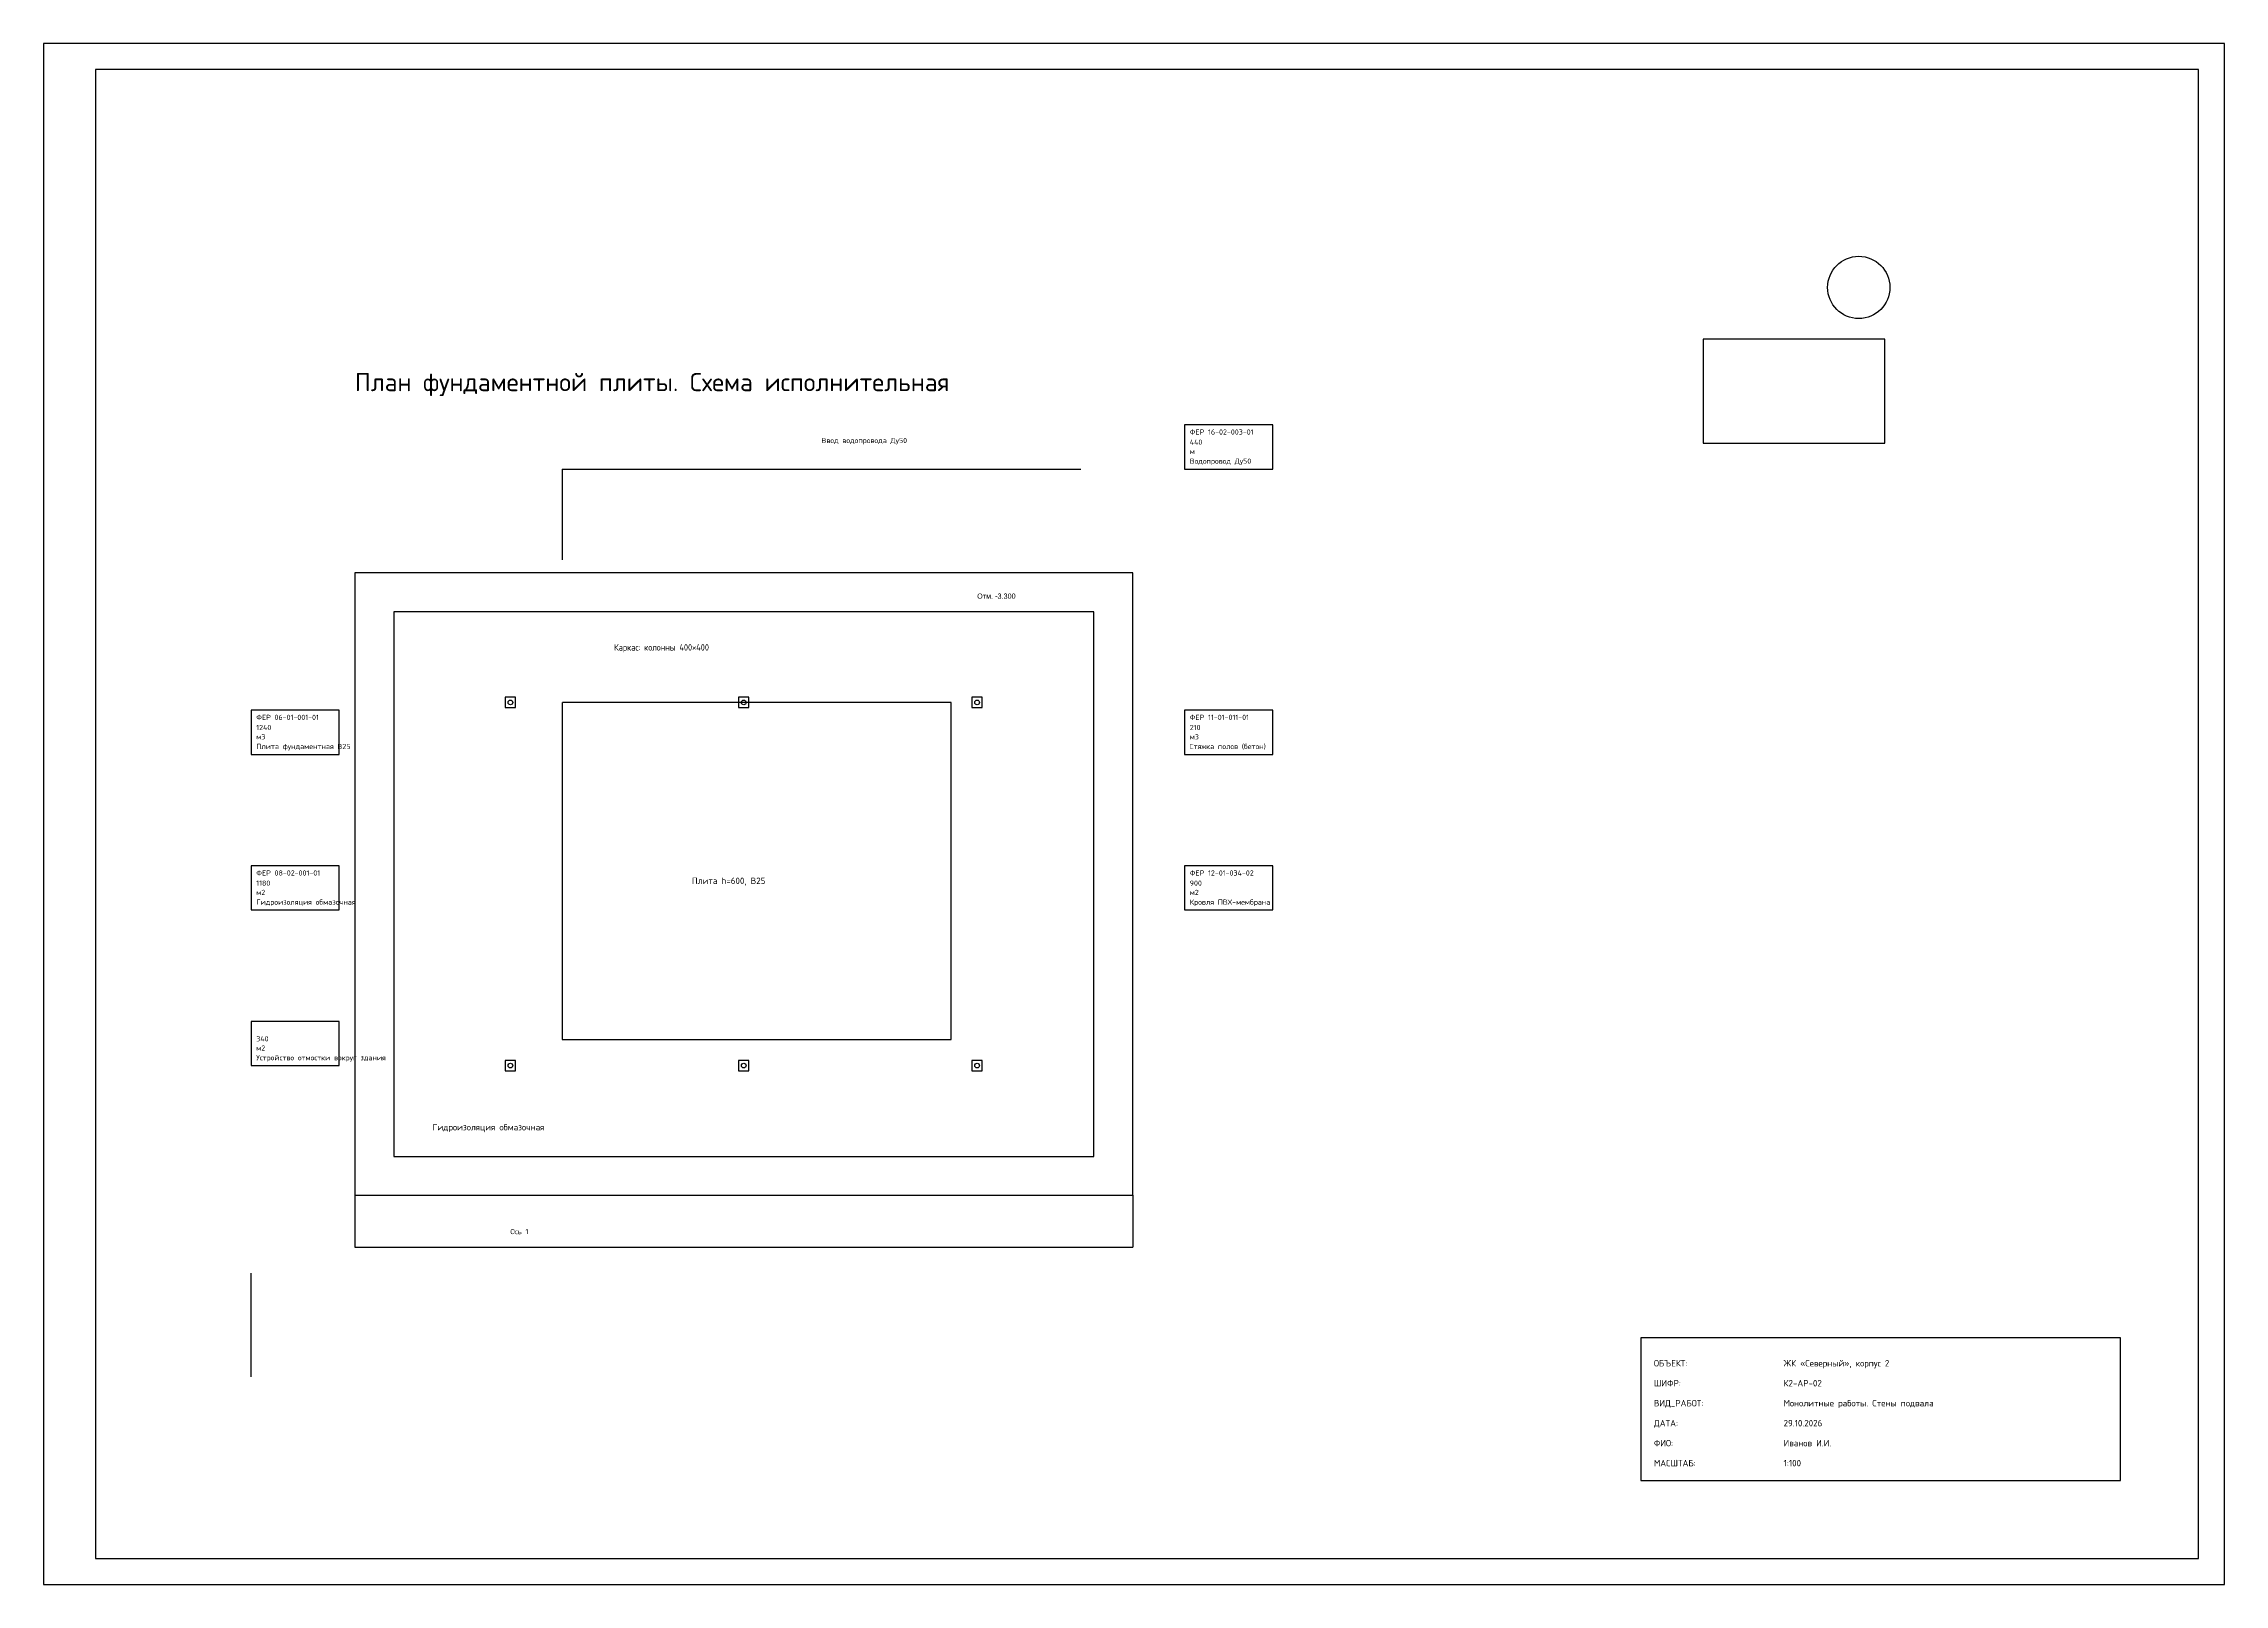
# Model space of a CAD drawing. Header units: millimetres. Extents: x 0 to 84100, y 0 to 59400.
import ezdxf

# ---------------------------------------------------------------- set-up
doc = ezdxf.new("R2010")
doc.units = ezdxf.units.MM
doc.linetypes.add('DASHED', pattern=[1.524, 1.27, -0.254])
for name, color, linetype in [('ВК_ВОДОСНАБЖЕНИЕ', 4, 'CONTINUOUS'), ('ИЗ_ГИДРОИЗОЛЯЦИЯ', 3, 'CONTINUOUS'), ('КО_КАРКАС', 2, 'CONTINUOUS'), ('КР_КРОВЛЯ', 6, 'DASHED'), ('МУСОР', 9, 'CONTINUOUS'), ('ОС_РАМКА', 7, 'CONTINUOUS'), ('ОС_ШТАМП', 7, 'CONTINUOUS'), ('ПЛ_ФУНДАМЕНТ', 1, 'CONTINUOUS'), ('РАЗМЕРЫ', 5, 'CONTINUOUS'), ('ТЕКСТ', 7, 'CONTINUOUS')]:
    doc.layers.add(name, color=color, linetype=linetype)
doc.styles.add('ARIAL_OLD', font='arial.ttf')
doc.styles.add('GOST_TYPE_A', font='gost type a.ttf')
doc.styles.add('OpenSansCondensed-Light', font='OpenSansCondensed-Light.ttf')
doc.styles.add('СПДС', font='isocpeur.ttf')
doc.dimstyles.new('СПДС_2.5', dxfattribs={"dimtxt": 2.5, "dimasz": 2.5, "dimexe": 1.25, "dimexo": 0.625, "dimtad": 1, "dimcen": 2.5, "dimazin": 3, "dimtfac": 1, "dimtmove": 0, "dimatfit": 3})

# ---------------------------------------------------------------- blocks, each defined once
blk = doc.blocks.new('РАМКА_A1')
for points in [[(0, 0), (84100, 0), (84100, 59400), (0, 59400)], [(2000, 1000), (83100, 1000), (83100, 58400), (2000, 58400)]]:
    blk.add_lwpolyline(points, close=True)
blk = doc.blocks.new('ШТАМП_КОРП_A')
blk.add_lwpolyline([(0, 0), (18500, 0), (18500, 5500), (0, 5500)], close=True)
at = {"style": 'СПДС'}
for s, p in [('ОБЪЕКТ:', (500, 4400)), ('ШИФР:', (500, 3630)), ('ВИД_РАБОТ:', (500, 2860)), ('ДАТА:', (500, 2090)), ('ФИО:', (500, 1320)), ('МАСШТАБ:', (500, 550))]:
    blk.add_text(s, height=250, dxfattribs=at).set_placement(p)
for tag, p in [('ОБЪЕКТ', (5500, 4400)), ('ШИФР', (5500, 3630)), ('ВИД_РАБОТ', (5500, 2860)), ('ДАТА', (5500, 2090)), ('ФИО', (5500, 1320)), ('МАСШТАБ', (5500, 550))]:
    blk.add_attdef(tag, p, '', height=250, dxfattribs=at)
blk = doc.blocks.new('КОЛОННА_400')
blk.add_lwpolyline([(-200, -200), (200, -200), (200, 200), (-200, 200)], close=True)
blk.add_circle((0, 0), 90)
blk = doc.blocks.new('_CLOSEDFILLED')
at = {"color": 0, "linetype": 'BYBLOCK'}
blk.add_solid([(-1, 0), (0, 0), (-1, 0)], dxfattribs=at)
blk = doc.blocks.new('*D1')
for p, q in [((12000, 15000), (12000, 13000)), ((42000, 15000), (42000, 13000)), ((12000.25, 13000), (26997.5, 13000)), ((27002.5, 13000), (41999.75, 13000))]:
    blk.add_line(p, q)
at = {"layer": 'Defpoints'}
for p in [(12000, 15000), (42000, 15000), (12000, 13000)]:
    blk.add_point(p, dxfattribs=at)
at = {"layer": 'РАЗМЕРЫ', "xscale": 0.25, "yscale": 0.25, "rotation": 180}
blk.add_blockref('_CLOSEDFILLED', (12000, 13000), dxfattribs=at)
at = {"layer": 'РАЗМЕРЫ', "xscale": 0.25, "yscale": 0.25}
blk.add_blockref('_CLOSEDFILLED', (42000, 13000), dxfattribs=at)
at = {"layer": 'РАЗМЕРЫ', "insert": (27000, 13000), "char_height": 1, "attachment_point": 5, "style": 'OpenSansCondensed-Light'}
blk.add_mtext('30000', dxfattribs=at)
blk = doc.blocks.new('ПОЗ_ОБЪЁМ')
blk.add_lwpolyline([(0, 0), (3400, 0), (3400, 1700), (0, 1700)], close=True)
at = {"style": 'СПДС'}
for tag, p in [('PTO_CODE', (200, 1326)), ('PTO_QTY', (200, 935)), ('PTO_UNIT', (200, 578)), ('PTO_NAME', (200, 204))]:
    blk.add_attdef(tag, p, '', height=200, dxfattribs=at)
blk = doc.blocks.new('УЗЕЛ_СТАРЫЙ')
blk.add_lwpolyline([(0, 0), (7000, 0), (7000, 4000), (0, 4000)], close=True)

msp = doc.modelspace()

# ---------------------------------------------------------------- linework, layer by layer
msp.add_line((8000, 8000), (8000, 12000))
at = {"layer": 'ВК_ВОДОСНАБЖЕНИЕ'}
for points in [[(20000, 43000), (40000, 43000)], [(20000, 43000), (20000, 39500)]]:
    msp.add_lwpolyline(points, dxfattribs=at)
at = {"layer": 'ИЗ_ГИДРОИЗОЛЯЦИЯ'}
msp.add_lwpolyline([(13500, 16500), (40500, 16500), (40500, 37500), (13500, 37500)], close=True, dxfattribs=at)
at = {"layer": 'КР_КРОВЛЯ'}
msp.add_lwpolyline([(20000, 21000), (35000, 21000), (35000, 34000), (20000, 34000)], close=True, dxfattribs=at)
at = {"layer": 'МУСОР'}
msp.add_circle((70000, 50000), 1200, dxfattribs=at)
at = {"layer": 'ПЛ_ФУНДАМЕНТ'}
msp.add_lwpolyline([(12000, 15000), (42000, 15000), (42000, 39000), (12000, 39000)], close=True, dxfattribs=at)
msp.add_lwpolyline([(12000, 15000), (42000, 15000)], dxfattribs=at)

# ---------------------------------------------------------------- block references
at = {"layer": 'КО_КАРКАС'}
for p in [(18000, 34000), (27000, 34000), (36000, 34000), (18000, 20000), (27000, 20000), (36000, 20000)]:
    msp.add_blockref('КОЛОННА_400', p, dxfattribs=at)
at = {"layer": 'ОС_РАМКА'}
msp.add_blockref('РАМКА_A1', (0, 0), dxfattribs=at)
at = {"layer": 'ОС_ШТАМП'}
msp.add_blockref('ШТАМП_КОРП_A', (61600, 4000), dxfattribs=at).add_auto_attribs({'ОБЪЕКТ': 'ЖК «Северный», корпус 2', 'ШИФР': 'К2-АР-02', 'ВИД_РАБОТ': 'Монолитные работы. Стены подвала', 'ДАТА': '29.10.2026', 'ФИО': 'Иванов И.И.', 'МАСШТАБ': '1:100'})
at = {"layer": 'ТЕКСТ'}
msp.add_blockref('УЗЕЛ_СТАРЫЙ', (64000, 44000), dxfattribs=at)
for p, values in [((44000, 43000), {'PTO_CODE': 'ФЕР 16-02-003-01', 'PTO_QTY': '440', 'PTO_UNIT': 'м', 'PTO_NAME': 'Водопровод Ду50'}), ((8000, 32000), {'PTO_CODE': 'ФЕР 06-01-001-01', 'PTO_QTY': '1240', 'PTO_UNIT': 'м3', 'PTO_NAME': 'Плита фундаментная B25'}), ((44000, 32000), {'PTO_CODE': 'ФЕР 11-01-011-01', 'PTO_QTY': '210', 'PTO_UNIT': 'м3', 'PTO_NAME': 'Стяжка полов (бетон)'}), ((8000, 26000), {'PTO_CODE': 'ФЕР 08-02-001-01', 'PTO_QTY': '1180', 'PTO_UNIT': 'м2', 'PTO_NAME': 'Гидроизоляция обмазочная'}), ((44000, 26000), {'PTO_CODE': 'ФЕР 12-01-034-02', 'PTO_QTY': '900', 'PTO_UNIT': 'м2', 'PTO_NAME': 'Кровля ПВХ-мембрана'}), ((8000, 20000), {'PTO_QTY': '340', 'PTO_UNIT': 'м2', 'PTO_NAME': 'Устройство отмостки вокруг здания'})]:
    msp.add_blockref('ПОЗ_ОБЪЁМ', p, dxfattribs=at).add_auto_attribs(values)

# ---------------------------------------------------------------- texts
for s, height, style, p in [('План фундаментной плиты. Схема исполнительная', 700, 'СПДС', (12000, 46000)), ('Ввод водопровода Ду50', 200, 'СПДС', (30000, 44000)), ('Отм. -3.300', 200, 'ARIAL_OLD', (36000, 38000)), ('Каркас: колонны 400×400', 250, 'GOST_TYPE_A', (22000, 36000)), ('Плита h=600, B25', 250, 'СПДС', (25000, 27000)), ('Гидроизоляция обмазочная', 250, 'СПДС', (15000, 17500)), ('Ось 1', 200, 'СПДС', (18000, 13500))]:
    msp.add_text(s, height=height, dxfattribs=dict(at, style=style)).set_placement(p)

# ---------------------------------------------------------------- dimensions: what is measured, and where the dimension line sits
at = {"layer": 'РАЗМЕРЫ'}
dim = msp.add_linear_dim(base=(12000, 13000), p1=(12000, 15000), p2=(42000, 15000), dimstyle='СПДС_2.5', dxfattribs=at)
dim.commit()
dim.dimension.update_dxf_attribs({"geometry": '*D1', "text_midpoint": (27000, 13000)})

doc.saveas('drawing.dxf')
